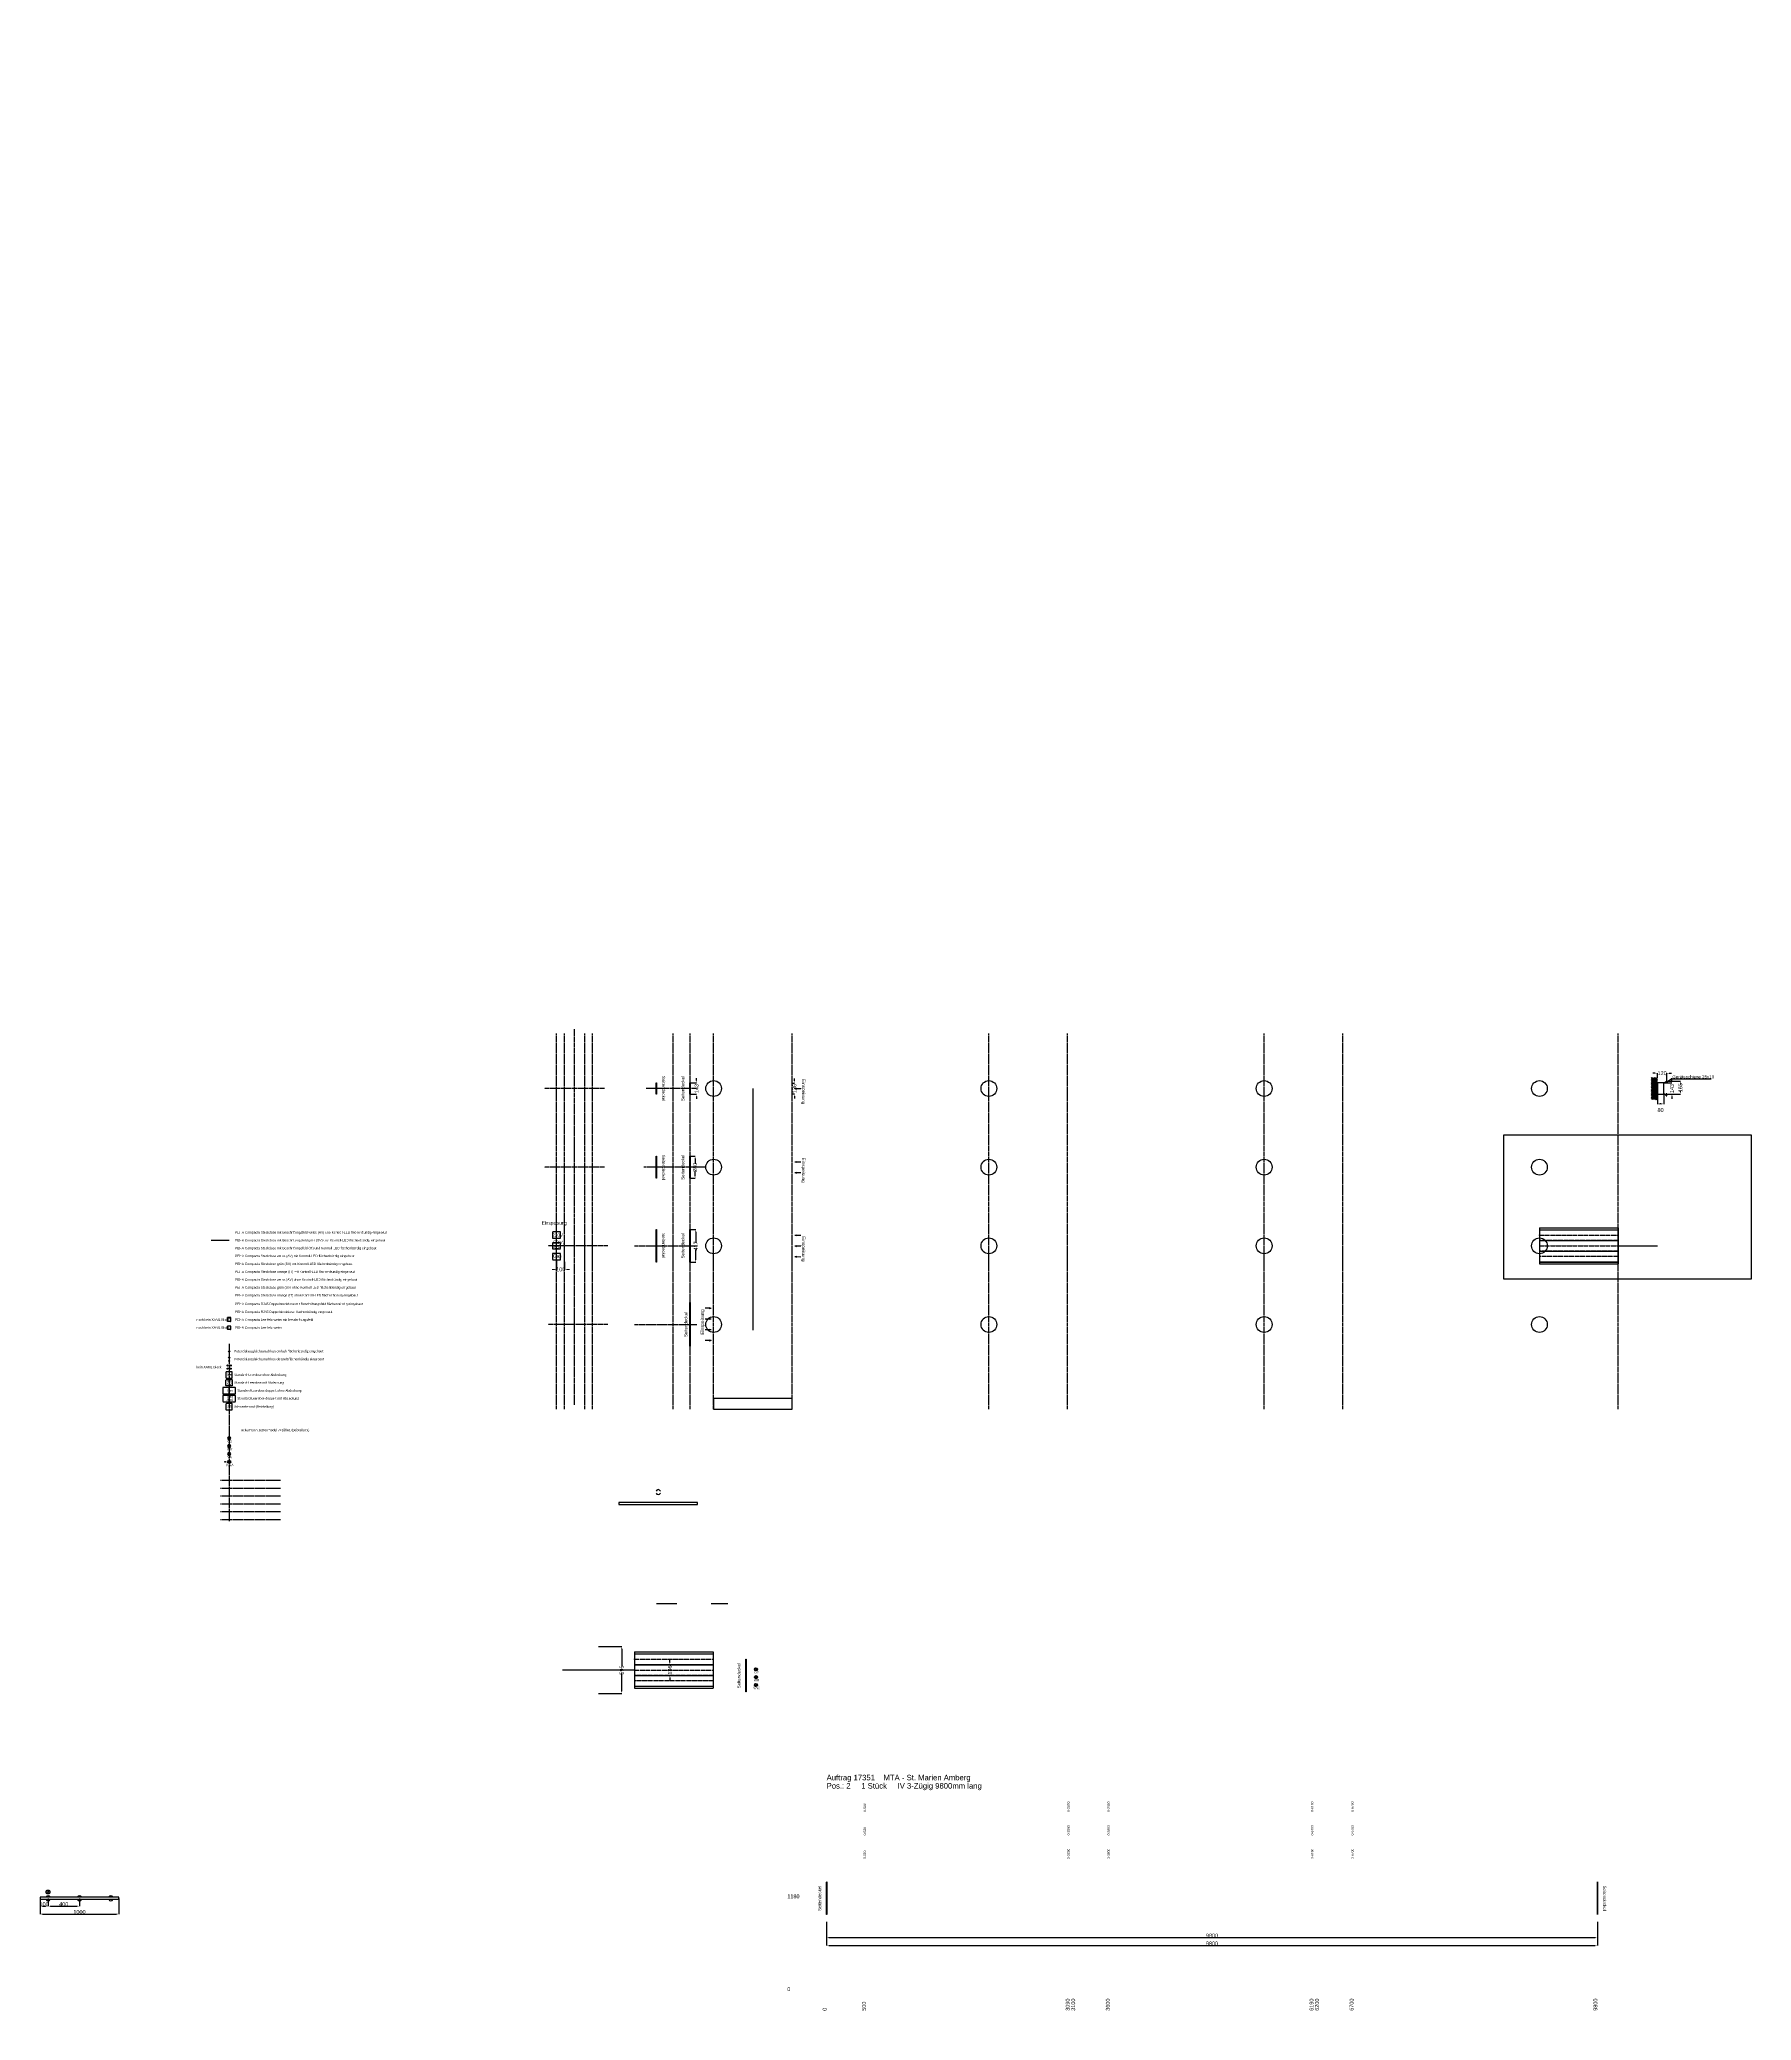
# Model space of a CAD drawing. Header units: millimetres. Extents: x -10007 to 11758, y -1552 to 23632.
import ezdxf

# ---------------------------------------------------------------- set-up
doc = ezdxf.new("R2010")
doc.units = ezdxf.units.MM
doc.header["$LTSCALE"] = 5
for name, pattern in [('AUSGEZOGEN', [0]), ('CENTER_DASH_DASH', [14, 9, -1, 1, -1, 1, -1]), ('DASHED', [15, 7, -8]), ('DOT_CENTER', [14, 12, -1, 0, -1]), ('HIDDEN', [0.375, 0.25, -0.125])]:
    doc.linetypes.add(name, pattern=pattern)
doc.layers.get('0').update_dxf_attribs({"linetype": 'CONTINUOUS'})
doc.layers.get('DEFPOINTS').update_dxf_attribs({"linetype": 'AUSGEZOGEN'})
for name, color, linetype in [('1', 7, 'CONTINUOUS'), ('2', 1, 'DASHED'), ('Einbauten', 1, 'CONTINUOUS'), ('K', 3, 'CONTINUOUS'), ('MASSE', 1, 'CONTINUOUS'), ('Text', 7, 'CONTINUOUS'), ('Werkstatt', 7, 'CONTINUOUS')]:
    doc.layers.add(name, color=color, linetype=linetype)
doc.layers.add('AM_5', color=3, linetype='CONTINUOUS', lineweight=15)
doc.layers.add('Hilfslinie', color=6, linetype='CENTER_DASH_DASH', plot=False)
doc.styles.add('MTG', font='arial.ttf', dxfattribs={"width": 0.8})
doc.styles.add('ROMANS', font='ARIALUNI.TTF', dxfattribs={"width": 0.8})
doc.dimstyles.new('1XP1', dxfattribs={"dimtxt": 50, "dimasz": 30, "dimexe": 0.5, "dimexo": 0.5, "dimgap": 0.09, "dimtad": 1, "dimdec": 0, "dimzin": 0, "dimdsep": 46, "dimtxsty": 'ROMANS', "dimcen": 0, "dimclrd": 1, "dimclre": 1, "dimclrt": 7, "dimadec": 0, "dimazin": 3, "dimtfac": 1, "dimtdec": 4, "dimtofl": 0, "dimtmove": 0, "dimatfit": 3, "dimfxl": 1, "dimtolj": 1, "dimtzin": 0, "dimarcsym": 0})
doc.dimstyles.new('1XP1$0', dxfattribs={"dimtxt": 50, "dimasz": 30, "dimexe": 0.5, "dimexo": 0.5, "dimgap": 0.09, "dimtad": 1, "dimdec": 0, "dimzin": 0, "dimdsep": 46, "dimtxsty": 'ROMANS', "dimcen": 0, "dimclrd": 1, "dimclre": 1, "dimclrt": 7, "dimadec": 0, "dimazin": 3, "dimtfac": 1, "dimtdec": 4, "dimtofl": 0, "dimtmove": 0, "dimatfit": 3, "dimfxl": 1, "dimtolj": 1, "dimtzin": 0, "dimarcsym": 0})

# ---------------------------------------------------------------- blocks, each defined once
blk = doc.blocks.new('IV2-3fach-GS')
for p, q in [((-824, 420), (176, 420)), ((-824, 420), (-824, -41)), ((-824, 395), (176, 396)), ((-824, 395), (176, 395)), ((-824, 259), (176, 259)), ((-824, 258), (176, 258)), ((176, 420), (176, -41)), ((-824, 122), (176, 122)), ((-824, 121), (176, 121)), ((-824, -15), (176, -15)), ((-824, -16), (176, -16)), ((-824, -41), (176, -41))]:
    blk.add_line(p, q)
at = {"layer": '2'}
blk.add_point((-824, 327), dxfattribs=at)
at = {"layer": 'Hilfslinie', "linetype": 'DOT_CENTER'}
for p, q in [((-824, 327), (176, 327)), ((176, 258), (-824, 258)), ((-824, 190), (176, 190)), ((176, 121), (-824, 121)), ((176, 53), (-824, 53))]:
    blk.add_line(p, q, dxfattribs=at)
blk = doc.blocks.new('IV2_3z_2GS')
blk.add_blockref('IV2-3fach-GS', (824, -190))
blk = doc.blocks.new('IV2-3z-Seitendeckel')
at = {"color": 7}
blk.add_lwpolyline([(0, -208), (-1, -208, -0.414214), (-3, -206), (-3, 206, -0.414214), (-1, 208), (0, 208)], format="xyb", close=True, dxfattribs=at)
at = {"color": 7, "insert": (-112, -161), "char_height": 40, "attachment_point": 1, "rotation": 90}
blk.add_mtext_dynamic_manual_height_columns('{\\fArial|b0|i0|c0|p34;Seitendeckel}', width=335.26, gutter_width=0.6, heights=[0], dxfattribs=at)
blk = doc.blocks.new('*D161')
at = {"layer": 'AM_5', "color": 1, "lineweight": -2, "transparency": 16777216}
for p, q in [((10643, 10367), (10748, 10367)), ((10748, 10397), (10748, 10427)), ((10643, 10224), (10748, 10224)), ((10748, 10194), (10748, 10164))]:
    blk.add_line(p, q, dxfattribs=at)
at = {"layer": 'AM_5', "color": 1, "transparency": 16777216}
for points in [[(10743, 10397), (10753, 10397), (10748, 10367)], [(10743, 10194), (10753, 10194), (10748, 10224)]]:
    blk.add_solid(points, dxfattribs=at)
at = {"layer": 'DEFPOINTS', "color": 0, "transparency": 16777216}
for p in [(10643, 10367), (10643, 10224), (10748, 10224)]:
    blk.add_point(p, dxfattribs=at)
at = {"layer": 'AM_5', "color": 7, "transparency": 16777216, "insert": (10748, 10296), "char_height": 50, "attachment_point": 5, "rotation": 90, "style": 'ROMANS'}
blk.add_mtext('\\A1;143', dxfattribs=at)
blk = doc.blocks.new('*D162')
at = {"layer": 'AM_5', "color": 1, "lineweight": -2, "transparency": 16777216}
for p, q in [((10563, 10216), (10563, 10099)), ((10613, 10100), (10593, 10100)), ((10643, 10213), (10643, 10099))]:
    blk.add_line(p, q, dxfattribs=at)
at = {"layer": 'AM_5', "color": 1, "transparency": 16777216}
for points in [[(10593, 10105), (10593, 10095), (10563, 10100)], [(10613, 10105), (10613, 10095), (10643, 10100)]]:
    blk.add_solid(points, dxfattribs=at)
at = {"layer": 'DEFPOINTS', "color": 0, "transparency": 16777216}
for p in [(10563, 10216), (10563, 10100), (10643, 10214)]:
    blk.add_point(p, dxfattribs=at)
at = {"layer": 'AM_5', "color": 7, "transparency": 16777216, "insert": (10603, 10022), "char_height": 50, "attachment_point": 5, "style": 'ROMANS'}
blk.add_mtext('\\A1;80', dxfattribs=at)
blk = doc.blocks.new('*D163')
at = {"layer": 'AM_5', "color": 1, "lineweight": -2, "transparency": 16777216}
for p, q in [((10533, 10491), (10503, 10491)), ((10563, 10429), (10563, 10491)), ((10683, 10388), (10683, 10491)), ((10713, 10491), (10743, 10491))]:
    blk.add_line(p, q, dxfattribs=at)
at = {"layer": 'AM_5', "color": 1, "transparency": 16777216}
for points in [[(10533, 10496), (10533, 10486), (10563, 10491)], [(10713, 10496), (10713, 10486), (10683, 10491)]]:
    blk.add_solid(points, dxfattribs=at)
at = {"layer": 'DEFPOINTS', "color": 0, "transparency": 16777216}
for p in [(10563, 10428), (10683, 10491), (10683, 10388)]:
    blk.add_point(p, dxfattribs=at)
at = {"layer": 'AM_5', "color": 7, "transparency": 16777216, "insert": (10623, 10491), "char_height": 50, "attachment_point": 5, "style": 'ROMANS'}
blk.add_mtext('\\A1;120', dxfattribs=at)
blk = doc.blocks.new('*D141')
at = {"layer": 'AM_5', "color": 1, "lineweight": -2, "transparency": 16777216}
for p, q in [((10679, 10389), (10855, 10389)), ((10855, 10359), (10855, 10349)), ((10643, 10224), (10855, 10224)), ((10855, 10254), (10855, 10264))]:
    blk.add_line(p, q, dxfattribs=at)
at = {"layer": 'AM_5', "color": 1, "transparency": 16777216}
for points in [[(10850, 10359), (10860, 10359), (10855, 10389)], [(10850, 10254), (10860, 10254), (10855, 10224)]]:
    blk.add_solid(points, dxfattribs=at)
at = {"layer": 'DEFPOINTS', "color": 0, "transparency": 16777216}
for p in [(10678, 10389), (10643, 10224), (10855, 10224)]:
    blk.add_point(p, dxfattribs=at)
at = {"layer": 'AM_5', "color": 7, "transparency": 16777216, "insert": (10855, 10307), "char_height": 50, "attachment_point": 5, "rotation": 90, "style": 'ROMANS'}
blk.add_mtext('\\A1;165', dxfattribs=at)
blk = doc.blocks.new('Gas')
at = {"layer": 'Einbauten', "color": 0}
for radius in [20, 10]:
    blk.add_circle((0, 0), radius, dxfattribs=at)
blk = doc.blocks.new('potentialausgleich_einfach')
at = {"color": 0}
for radius in [7, 2.5]:
    blk.add_circle((0, 0), radius, dxfattribs=at)
blk = doc.blocks.new('potentialausgleich_doppelt')
for p in [(0, 20), (0, -20)]:
    blk.add_blockref('potentialausgleich_einfach', p)
blk = doc.blocks.new('Leerdose-Standard')
at = {"layer": 'Einbauten', "color": 0}
blk.add_lwpolyline([(-35, -40), (35, -40, 0.414214), (40, -35), (40, 35, 0.414214), (35, 40), (-35, 40, 0.414214), (-40, 35), (-40, -35, 0.414214)], format="xyb", close=True, dxfattribs=at)
blk = doc.blocks.new('*D190')
at = {"layer": 'AM_5', "color": 1, "lineweight": -2, "transparency": 16777216}
for p, q in [((-1736, 8503), (-1664, 8503)), ((-1664, 8473), (-1664, 8340)), ((-1736, 8087), (-1664, 8087)), ((-1664, 8117), (-1664, 8250))]:
    blk.add_line(p, q, dxfattribs=at)
at = {"layer": 'AM_5', "color": 1, "transparency": 16777216}
for points in [[(-1669, 8473), (-1659, 8473), (-1664, 8503)], [(-1669, 8117), (-1659, 8117), (-1664, 8087)]]:
    blk.add_solid(points, dxfattribs=at)
at = {"layer": 'DEFPOINTS', "color": 0, "transparency": 16777216}
for p in [(-1737, 8503), (-1664, 8503), (-1737, 8087)]:
    blk.add_point(p, dxfattribs=at)
at = {"layer": 'AM_5', "color": 7, "transparency": 16777216, "insert": (-1664, 8295), "char_height": 50, "attachment_point": 5, "rotation": 90, "style": 'ROMANS'}
blk.add_mtext('\\A1;417', dxfattribs=at)
blk = doc.blocks.new('*D191')
at = {"layer": 'AM_5', "color": 1, "lineweight": -2, "transparency": 16777216}
for p, q in [((-1736, 9435), (-1672, 9435)), ((-1673, 9405), (-1673, 9339)), ((-1736, 9155), (-1672, 9155)), ((-1673, 9185), (-1673, 9250))]:
    blk.add_line(p, q, dxfattribs=at)
at = {"layer": 'AM_5', "color": 1, "transparency": 16777216}
for points in [[(-1678, 9405), (-1668, 9405), (-1673, 9435)], [(-1678, 9185), (-1668, 9185), (-1673, 9155)]]:
    blk.add_solid(points, dxfattribs=at)
at = {"layer": 'DEFPOINTS', "color": 0, "transparency": 16777216}
for p in [(-1737, 9435), (-1673, 9435), (-1737, 9155)]:
    blk.add_point(p, dxfattribs=at)
at = {"layer": 'AM_5', "color": 7, "transparency": 16777216, "insert": (-1673, 9295), "char_height": 50, "attachment_point": 5, "rotation": 90, "style": 'ROMANS'}
blk.add_mtext('\\A1;280', dxfattribs=at)
blk = doc.blocks.new('Schalter-Taster-ohneRahmenPeha')
at = {"layer": 'Einbauten', "color": 7}
for p, q in [((-22, -19), (-22, 19)), ((19, 22), (-19, 22)), ((22, -19), (22, 19)), ((19, -22), (-19, -22))]:
    blk.add_line(p, q, dxfattribs=at)
for centre, start, end in [((-19, 19), 90, 180), ((19, 19), 0, 90), ((-19, -19), 180, 270), ((19, -19), 270, 0)]:
    blk.add_arc(centre, 3, start, end, dxfattribs=at)
blk = doc.blocks.new('Beschriftungsfeld')
at = {"color": 0}
for p, q in [((-22, -3), (-22, 7.2)), ((19, 10.2), (-19, 10.2)), ((19, 0), (-19, 0)), ((22, -3), (22, 7.2))]:
    blk.add_line(p, q, dxfattribs=at)
for centre, start, end in [((-19, 7.2), 90, 180), ((-19, -3), 90, 180), ((19, 7.2), 0, 90), ((19, -3), 0, 90)]:
    blk.add_arc(centre, 3, start, end, dxfattribs=at)
blk = doc.blocks.new('peha_leerfeld_weiss_beschriftungsfeld')
at = {"color": 7}
for name, p in [('Beschriftungsfeld', (0, 22)), ('Schalter-Taster-ohneRahmenPeha', (0, 0))]:
    blk.add_blockref(name, p, dxfattribs=at)
blk = doc.blocks.new('peha_leerfeld_weiss')
at = {"color": 7}
blk.add_blockref('Schalter-Taster-ohneRahmenPeha', (0, 0), dxfattribs=at)
blk = doc.blocks.new('leerdose_einfach')
blk.add_blockref('Leerdose-Standard', (0, 0))
at = {"insert": (-26, 18), "char_height": 30, "attachment_point": 1, "style": 'MTG'}
blk.add_mtext_dynamic_manual_height_columns('leer', width=30, gutter_width=211, heights=[0], dxfattribs=at)
blk = doc.blocks.new('leerdose_doppelt')
for p in [(-40, 0), (40, 0)]:
    blk.add_blockref('Leerdose-Standard', p)
at = {"insert": (-23, 17), "char_height": 30, "attachment_point": 1, "style": 'MTG'}
blk.add_mtext_dynamic_manual_height_columns('leer', width=30, gutter_width=211, heights=[0], dxfattribs=at)
blk = doc.blocks.new('leerdose_einfach_abdeckung')
at = {"xscale": -1}
blk.add_blockref('Leerdose-Standard', (0, 0), dxfattribs=at)
at = {"char_height": 30, "attachment_point": 1, "style": 'MTG'}
for s, insert in [('leer', (-26, 35)), ('Abd.', (-33, -4))]:
    blk.add_mtext_dynamic_manual_height_columns(s, width=30, gutter_width=211, heights=[0], dxfattribs=dict(at, insert=insert))
blk = doc.blocks.new('leerdose_doppelt_abdeckung')
for p in [(-40, 0), (40, 0)]:
    blk.add_blockref('Leerdose-Standard', p)
at = {"char_height": 30, "attachment_point": 1, "style": 'MTG'}
for s, insert in [('Abd.', (-33, 0)), ('leer', (-23, 38))]:
    blk.add_mtext_dynamic_manual_height_columns(s, width=30, gutter_width=211, heights=[0], dxfattribs=dict(at, insert=insert))
blk = doc.blocks.new('Einspeisung_1z_seitlich_li')
at = {"color": 7}
for p, q in [((-54, 0), (-107, 0)), ((-33, 0), (-54, 6)), ((-54, 6), (-54, -6)), ((-33, 0), (-54, -6))]:
    blk.add_line(p, q, dxfattribs=at)
at = {"insert": (-165, -123), "char_height": 42.2, "attachment_point": 1, "rotation": 90, "style": 'MTG'}
blk.add_mtext_dynamic_manual_height_columns('Einspeisung', width=86.91, gutter_width=211, heights=[0], dxfattribs=at)
blk = doc.blocks.new('Einspeisung_1z_seitlich_re')
at = {"rotation": 179.927211014309}
blk.add_blockref('Einspeisung_1z_seitlich_li', (0, -1), dxfattribs=at)
blk = doc.blocks.new('Einspeisung_2z_seitlich_li')
at = {"color": 7}
for p, q in [((-54, 68), (-107, 69)), ((-33, 68), (-54, 74)), ((-54, 74), (-54, 63)), ((-33, 68), (-54, 63)), ((-54, -68), (-107, -68)), ((-33, -69), (-54, -63)), ((-54, -63), (-54, -74)), ((-33, -69), (-54, -74))]:
    blk.add_line(p, q, dxfattribs=at)
at = {"insert": (-165, -123), "char_height": 42.2, "attachment_point": 1, "rotation": 90, "style": 'MTG'}
blk.add_mtext_dynamic_manual_height_columns('Einspeisung', width=86.91, gutter_width=211, heights=[0], dxfattribs=at)
blk = doc.blocks.new('Einspeisung_2z_seitlich_re')
at = {"rotation": 180}
blk.add_blockref('Einspeisung_2z_seitlich_li', (0, 0), dxfattribs=at)
blk = doc.blocks.new('Einspeisung_3z_seitlich_li')
at = {"color": 7}
for p, q in [((-54, 136), (-107, 137)), ((-33, 136), (-54, 142)), ((-54, 142), (-54, 131)), ((-33, 136), (-54, 131)), ((-33, -1), (-54, 5)), ((-54, 5), (-54, -6)), ((-54, -1), (-107, 0)), ((-54, -138), (-107, -137)), ((-33, -1), (-54, -6)), ((-33, -138), (-54, -132)), ((-54, -132), (-54, -143)), ((-33, -138), (-54, -143))]:
    blk.add_line(p, q, dxfattribs=at)
at = {"insert": (-165, -123), "char_height": 42.2, "attachment_point": 1, "rotation": 90, "style": 'MTG'}
blk.add_mtext_dynamic_manual_height_columns('Einspeisung', width=86.91, gutter_width=211, heights=[0], dxfattribs=at)
blk = doc.blocks.new('Einspeisung_3z_seitlich_re')
at = {"rotation": 179.927013036823}
blk.add_blockref('Einspeisung_3z_seitlich_li', (0, -1), dxfattribs=at)
blk = doc.blocks.new('Einspeis-3zügig-links')
at = {"layer": 'K', "color": 1, "linetype": 'HIDDEN', "ltscale": 5}
for points in [[(54.5, 97), (145.5, 97, 0.4142136), (150, 101.5), (150, 172.5, 0.4142136), (145.5, 177), (54.5, 177, 0.4142136), (50, 172.5), (50, 101.5, 0.4142136)], [(54.5, -40), (145.5, -40, 0.4142136), (150, -35.5), (150, 35.5, 0.4142136), (145.5, 40), (54.5, 40, 0.4142136), (50, 35.5), (50, -35.5, 0.4142136)], [(54.5, -177), (145.5, -177, 0.4142136), (150, -172.5), (150, -101.5, 0.4142136), (145.5, -97), (54.5, -97, 0.4142136), (50, -101.5), (50, -172.5, 0.4142136)]]:
    blk.add_lwpolyline(points, format="xyb", close=True, dxfattribs=at)
blk = doc.blocks.new('IV2-3z-Einspeisung-rh')
at = {"layer": 'AM_5', "color": 1}
for p, q in [((-96, -177), (-96, -300)), ((4, -203), (4, -300)), ((-126, -299), (-156, -299)), ((34, -299), (64, -299))]:
    blk.add_line(p, q, dxfattribs=at)
for points in [[(-126, -294), (-126, -304), (-96, -299)], [(34, -294), (34, -304), (4, -299)]]:
    blk.add_solid(points, dxfattribs=at)
blk.add_blockref('Einspeis-3zügig-links', (-200, 0))
at = {"char_height": 42.2, "attachment_point": 1, "style": 'MTG'}
for s, insert in [('Einspeisung', (-288, 312)), ('230V', (-155, 157)), ('EDV, SR', (-143, 64)), ('Gas', (-144, -108))]:
    blk.add_mtext_dynamic_manual_height_columns(s, width=86.91, gutter_width=211, heights=[0], dxfattribs=dict(at, insert=insert))
at = {"layer": 'AM_5', "color": 7, "insert": (-46, -299), "char_height": 50, "attachment_point": 5, "style": 'ROMANS'}
blk.add_mtext('\\A1;100', dxfattribs=at)
blk = doc.blocks.new('Einspeisung_3z_hinten_re')
blk.add_blockref('IV2-3z-Einspeisung-rh', (0, 0))
blk = doc.blocks.new('Endplatte_3z')
at = {"color": 7}
blk.add_lwpolyline([(0, -208), (-1, -208, -0.414214), (-3, -206), (-3, 206, -0.414214), (-1, 208), (0, 208)], format="xyb", close=True, dxfattribs=at)
at = {"color": 7, "insert": (-112, -160), "char_height": 40, "attachment_point": 1, "rotation": 90}
blk.add_mtext_dynamic_manual_height_columns('{\\fArial|b0|i0|c0|p34;Seitendeckel}', width=335.26, gutter_width=0.6, heights=[0], dxfattribs=at)
blk = doc.blocks.new('Endplatte_3z_re')
at = {"rotation": 180}
blk.add_blockref('Endplatte_3z', (0, 1), dxfattribs=at)
blk = doc.blocks.new('IV2-2GS-Seitendeckel')
at = {"color": 7}
blk.add_lwpolyline([(0, -140), (-1, -140, -0.414214), (-3, -138), (-3, 138, -0.414214), (-1, 140), (0, 140)], format="xyb", close=True, dxfattribs=at)
blk = doc.blocks.new('Endplatte_2z')
blk.add_blockref('IV2-2GS-Seitendeckel', (0, 0))
at = {"color": 7, "insert": (-112, -160), "char_height": 40, "attachment_point": 1, "rotation": 90}
blk.add_mtext_dynamic_manual_height_columns('{\\fArial|b0|i0|c0|p34;Seitendeckel}', width=335.26, gutter_width=0.6, heights=[0], dxfattribs=at)
blk = doc.blocks.new('Endplatte_2z_re')
at = {"rotation": 180}
blk.add_blockref('Endplatte_2z', (0, 0), dxfattribs=at)
blk = doc.blocks.new('Endplatte_1z')
at = {"color": 7}
blk.add_lwpolyline([(0, -72), (-1, -72, -0.414214), (-3, -70), (-3, 70, -0.414214), (-1, 72), (0, 72)], format="xyb", close=True, dxfattribs=at)
at = {"color": 7, "insert": (-112, -160), "char_height": 40, "attachment_point": 1, "rotation": 90}
blk.add_mtext_dynamic_manual_height_columns('{\\fArial|b0|i0|c0|p34;Seitendeckel}', width=335.26, gutter_width=0.6, heights=[0], dxfattribs=at)
blk = doc.blocks.new('Endplatte_1z_re')
at = {"rotation": 180}
blk.add_blockref('Endplatte_1z', (0, -1), dxfattribs=at)
blk = doc.blocks.new('Endplatte_1z_li')
blk.add_blockref('Endplatte_1z', (0, 0))
blk = doc.blocks.new('Endplatte_2z_li')
blk.add_blockref('Endplatte_2z', (0, 0))
blk = doc.blocks.new('Endplatte_3z_li')
blk.add_blockref('Endplatte_3z', (3, 0))
blk = doc.blocks.new('*D227')
at = {"layer": 'AM_5', "color": 1, "lineweight": -2, "transparency": 16777216}
for p, q in [((-1993, 3000), (-1993, 3030)), ((-1943, 2970), (-1994, 2970)), ((-1943, 2834), (-1994, 2834)), ((-1993, 2804), (-1993, 2774))]:
    blk.add_line(p, q, dxfattribs=at)
at = {"layer": 'AM_5', "color": 1, "transparency": 16777216}
for points in [[(-1998, 3000), (-1988, 3000), (-1993, 2970)], [(-1998, 2804), (-1988, 2804), (-1993, 2834)]]:
    blk.add_solid(points, dxfattribs=at)
at = {"layer": 'DEFPOINTS', "color": 0, "transparency": 16777216}
for p in [(-1993, 2834), (-1942, 2970), (-1942, 2834)]:
    blk.add_point(p, dxfattribs=at)
at = {"layer": 'AM_5', "color": 7, "transparency": 16777216, "insert": (-1993, 2902), "char_height": 50, "attachment_point": 5, "rotation": 90, "style": 'ROMANS'}
blk.add_mtext('\\A1;136', dxfattribs=at)
blk = doc.blocks.new('*D228')
at = {"layer": 'AM_5', "color": 1, "lineweight": -2, "transparency": 16777216}
for p, q in [((-2899, 3200), (-2605, 3200)), ((-2606, 3170), (-2606, 2947)), ((-2606, 2635), (-2606, 2858)), ((-2899, 2605), (-2605, 2605))]:
    blk.add_line(p, q, dxfattribs=at)
at = {"layer": 'AM_5', "color": 1, "transparency": 16777216}
for points in [[(-2611, 3170), (-2601, 3170), (-2606, 3200)], [(-2611, 2635), (-2601, 2635), (-2606, 2605)]]:
    blk.add_solid(points, dxfattribs=at)
at = {"layer": 'DEFPOINTS', "color": 0, "transparency": 16777216}
for p in [(-2900, 3200), (-2606, 3200), (-2900, 2605)]:
    blk.add_point(p, dxfattribs=at)
at = {"layer": 'AM_5', "color": 7, "transparency": 16777216, "insert": (-2606, 2902), "char_height": 50, "attachment_point": 5, "rotation": 90, "style": 'ROMANS'}
blk.add_mtext('\\A1;595', dxfattribs=at)
blk = doc.blocks.new('GS')
blk.add_lwpolyline([(0, -12.5), (1000, -12.5), (1000, 12.5), (0, 12.5)], close=True)
blk = doc.blocks.new('GSHalter')
at = {"layer": 'K', "color": 0}
for start, end in [(23.78, 156.22), (203.78, 336.22)]:
    blk.add_arc((0, 0), 31, start, end, dxfattribs=at)
blk = doc.blocks.new('*D298')
at = {"layer": 'AM_5', "color": 1, "lineweight": -2, "transparency": 16777216}
for p, q in [((-436, 10364), (-408, 10364)), ((-409, 10394), (-409, 10424)), ((-436, 10228), (-408, 10228)), ((-409, 10198), (-409, 10168))]:
    blk.add_line(p, q, dxfattribs=at)
at = {"layer": 'AM_5', "color": 1, "transparency": 16777216}
for points in [[(-414, 10394), (-404, 10394), (-409, 10364)], [(-414, 10198), (-404, 10198), (-409, 10228)]]:
    blk.add_solid(points, dxfattribs=at)
at = {"layer": 'DEFPOINTS', "color": 0, "transparency": 16777216}
for p in [(-437, 10364), (-437, 10228), (-409, 10228)]:
    blk.add_point(p, dxfattribs=at)
at = {"layer": 'AM_5', "color": 7, "transparency": 16777216, "insert": (-409, 10296), "char_height": 50, "attachment_point": 5, "rotation": 90, "style": 'ROMANS'}
blk.add_mtext('\\A1;136', dxfattribs=at)
blk = doc.blocks.new('*D299')
at = {"layer": 'AM_5', "color": 1, "lineweight": -2, "transparency": 16777216}
for p, q in [((-1736, 10367), (-1654, 10367)), ((-1654, 10397), (-1654, 10427)), ((-1736, 10224), (-1654, 10224)), ((-1654, 10194), (-1654, 10164))]:
    blk.add_line(p, q, dxfattribs=at)
at = {"layer": 'AM_5', "color": 1, "transparency": 16777216}
for points in [[(-1659, 10397), (-1649, 10397), (-1654, 10367)], [(-1659, 10194), (-1649, 10194), (-1654, 10224)]]:
    blk.add_solid(points, dxfattribs=at)
at = {"layer": 'DEFPOINTS', "color": 0, "transparency": 16777216}
for p in [(-1737, 10367), (-1654, 10367), (-1737, 10224)]:
    blk.add_point(p, dxfattribs=at)
at = {"layer": 'AM_5', "color": 7, "transparency": 16777216, "insert": (-1654, 10295), "char_height": 50, "attachment_point": 5, "rotation": 90, "style": 'ROMANS'}
blk.add_mtext('\\A1;143', dxfattribs=at)
blk = doc.blocks.new('Endplatte_4z_re')
at = {"color": 7}
blk.add_lwpolyline([(0, 277), (1, 277, -0.414214), (3, 275), (3, -275, -0.414214), (1, -277), (0, -277)], format="xyb", close=True, dxfattribs=at)
at = {"color": 7, "insert": (74, 161), "char_height": 40, "attachment_point": 1, "rotation": 270}
blk.add_mtext_dynamic_manual_height_columns('{\\fArial|b0|i0|c0|p34;Seitendeckel}', width=335.26, gutter_width=0.6, heights=[0], dxfattribs=at)
blk = doc.blocks.new('Endplatte_4z_li')
at = {"rotation": 180}
blk.add_blockref('Endplatte_4z_re', (0, 0), dxfattribs=at)
blk = doc.blocks.new('Deckel_136')
blk.add_lwpolyline([(0, -68), (1000, -68), (1000, 68), (0, 68)], close=True)
blk = doc.blocks.new('ErdSymbol')
for p, q in [((12.96, 0), (-12.96, 0)), ((0, 13.824), (0, 0)), ((7.2, -8.064), (-7.2, -8.064)), ((1.44, -16.128), (-1.44, -16.128))]:
    blk.add_line(p, q)
blk.add_circle((0, 0), 24.411)
blk = doc.blocks.new('*D341')
at = {"color": 1, "linetype": 'ByBlock', "lineweight": -2, "transparency": 16777216}
for p, q in [((0, -0.5), (0, -100.5)), ((30, -100), (70, -100)), ((100, -0.5), (100, -100.5))]:
    blk.add_line(p, q, dxfattribs=at)
at = {"color": 1, "transparency": 16777216}
for points in [[(0, -100), (30, -95), (30, -105)], [(100, -100), (70, -105), (70, -95)]]:
    blk.add_solid(points, dxfattribs=at)
at = {"layer": 'DEFPOINTS', "transparency": 16777216}
for p in [(0, 0), (100, 0), (100, -100)]:
    blk.add_point(p, dxfattribs=at)
at = {"color": 7, "transparency": 16777216, "insert": (50, -99.91), "char_height": 50, "attachment_point": 8, "style": 'ROMANS'}
blk.add_mtext('100', dxfattribs=at)
blk = doc.blocks.new('*D342')
at = {"color": 1, "linetype": 'ByBlock', "lineweight": -2, "transparency": 16777216}
for p, q in [((100, -0.5), (100, -100.5)), ((130, -100), (470, -100)), ((500, -0.5), (500, -100.5))]:
    blk.add_line(p, q, dxfattribs=at)
at = {"color": 1, "transparency": 16777216}
for points in [[(100, -100), (130, -95), (130, -105)], [(500, -100), (470, -105), (470, -95)]]:
    blk.add_solid(points, dxfattribs=at)
at = {"layer": 'DEFPOINTS', "transparency": 16777216}
for p in [(100, 0), (500, 0), (500, -100)]:
    blk.add_point(p, dxfattribs=at)
at = {"color": 7, "transparency": 16777216, "insert": (300, -99.91), "char_height": 50, "attachment_point": 8, "style": 'ROMANS'}
blk.add_mtext('400', dxfattribs=at)
blk = doc.blocks.new('*D343')
at = {"color": 1, "linetype": 'ByBlock', "lineweight": -2, "transparency": 16777216}
for p, q in [((0, -0.5), (0, -200.5)), ((30, -200), (970, -200)), ((1000, -0.5), (1000, -200.5))]:
    blk.add_line(p, q, dxfattribs=at)
at = {"color": 1, "transparency": 16777216}
for points in [[(0, -200), (30, -195), (30, -205)], [(1000, -200), (970, -205), (970, -195)]]:
    blk.add_solid(points, dxfattribs=at)
at = {"layer": 'DEFPOINTS', "transparency": 16777216}
for p in [(0, 0), (1000, 0), (1000, -200)]:
    blk.add_point(p, dxfattribs=at)
at = {"color": 7, "transparency": 16777216, "insert": (500, -199.91), "char_height": 50, "attachment_point": 8, "style": 'ROMANS'}
blk.add_mtext('1000', dxfattribs=at)
blk = doc.blocks.new('*D350')
at = {"color": 1, "linetype": 'ByBlock', "lineweight": -2}
for p, q in [((0, -300.5), (0, -500.5)), ((30, -500), (9770, -500)), ((9800, -300.5), (9800, -500.5))]:
    blk.add_line(p, q, dxfattribs=at)
at = {"color": 1}
for points in [[(0, -500), (30, -495), (30, -505)], [(9800, -500), (9770, -505), (9770, -495)]]:
    blk.add_solid(points, dxfattribs=at)
at = {"layer": 'DEFPOINTS'}
for p in [(0, -300), (9800, -300), (9800, -500)]:
    blk.add_point(p, dxfattribs=at)
at = {"color": 7, "insert": (4900, -499.91), "char_height": 50, "attachment_point": 8, "style": 'ROMANS'}
blk.add_mtext('9800', dxfattribs=at)
blk = doc.blocks.new('*D351')
at = {"color": 1, "linetype": 'ByBlock', "lineweight": -2}
for p, q in [((0, -300.5), (0, -600.5)), ((9800, -300.5), (9800, -600.5)), ((30, -600), (9770, -600))]:
    blk.add_line(p, q, dxfattribs=at)
at = {"color": 1}
for points in [[(0, -600), (30, -595), (30, -605)], [(9800, -600), (9770, -605), (9770, -595)]]:
    blk.add_solid(points, dxfattribs=at)
at = {"layer": 'DEFPOINTS'}
for p in [(0, -300), (9800, -300), (9800, -600)]:
    blk.add_point(p, dxfattribs=at)
at = {"color": 7, "insert": (4900, -599.91), "char_height": 50, "attachment_point": 8, "style": 'ROMANS'}
blk.add_mtext('9800', dxfattribs=at)
blk = doc.blocks.new('GS400_1000_Dim')
at = {"layer": 'MASSE'}
for p1, p2, distance, picture, middle in [((0, 0), (100, 0), -100, '*D341', (50, -100)), ((0, 0), (1000, 0), -200, '*D343', (500, -200)), ((100, 0), (500, 0), -100, '*D342', (300, -100))]:
    dim = blk.add_aligned_dim(p1=p1, p2=p2, distance=distance, dimstyle='1XP1', override={"dimpost": '<>'}, dxfattribs=at)
    dim.commit()
    dim.dimension.update_dxf_attribs({"geometry": picture, "text_midpoint": middle})
blk = doc.blocks.new('GS400_1000')
for name, p in [('GS400_1000_Dim', (0, 0)), ('GS', (0, 0)), ('GSHalter', (100, 0)), ('ErdSymbol', (100, 80)), ('GSHalter', (500, 0)), ('GSHalter', (900, 0))]:
    blk.add_blockref(name, p)

msp = doc.modelspace()

# ---------------------------------------------------------------- hatches: boundary and pattern name
at = {"layer": '2'}
h = msp.add_hatch(dxfattribs=at)
h.set_pattern_fill('ANSI31', color=1, scale=100, style=0)
h.set_pattern_definition([(45, (8975.178, 9412.155), (-8.838835, 8.838835), [])])
h.paths.add_polyline_path([(10563, 10434.9), (10484.7, 10434.9), (10484.7, 10154.9), (10563, 10154.9)])

# ---------------------------------------------------------------- linework, layer by layer
for p, q in [((-937, 10295.2), (-937, 7225)), ((-7597, 8364.5), (-7826, 8364.5)), ((10063, 8295.2), (10563, 8295.2)), ((-1904, 3744.6), (-2165, 3744.6)), ((-1256, 3744.6), (-1468, 3744.6)), ((-2442.2, 2902.2), (-3357.6, 2902.2))]:
    msp.add_line(p, q)
at = {"color": 7}
for p, q in [((-1490.8, 7501.3), (-1544.3, 7501.6)), ((-1490.8, 7364.2), (-1544.3, 7364.5)), ((-1490.8, 7507), (-1490.9, 7495.7)), ((-1469.8, 7501), (-1490.9, 7495.7)), ((-1490.8, 7369.8), (-1490.9, 7358.5)), ((-1469.8, 7363.9), (-1490.9, 7358.5)), ((-1469.8, 7501), (-1490.8, 7507)), ((-1469.8, 7363.9), (-1490.8, 7369.8)), ((-1490.8, 7227.3), (-1544.3, 7227.6)), ((-1490.8, 7090.5), (-1544.3, 7090.7)), ((-1490.8, 7233), (-1490.9, 7221.7)), ((-1469.8, 7227), (-1490.9, 7221.7)), ((-1490.8, 7096.1), (-1490.9, 7084.8)), ((-1469.8, 7090.2), (-1490.9, 7084.8)), ((-1469.8, 7227), (-1490.8, 7233)), ((-1469.8, 7090.2), (-1490.8, 7096.1))]:
    msp.add_line(p, q, dxfattribs=at)
msp.add_lwpolyline([(10563.5, 10224.3), (10642.5, 10224.3, 0.4142136), (10643, 10224.8), (10643, 10366.8, 0.4142136), (10642.5, 10367.3), (10563.5, 10367.3, 0.4142136), (10563, 10366.8), (10563, 10224.8, 0.4142136)], format="xyb", close=True)
msp.add_lwpolyline([(8608, 7875), (11758, 7875), (11758, 9703), (8608, 9703)], close=True)
at = {"color": 6}
for centre in [(-1437, 10295.8), (2063, 10295.8), (5563, 10295.8), (9063, 10295.8), (-1437, 9295.8), (2063, 9295.8), (5563, 9295.8), (9063, 9295.8), (-1437, 8295.8), (2063, 8295.8), (5563, 8295.8), (9063, 8295.8), (-1437, 7295.8), (2063, 7295.8), (5563, 7295.8), (9063, 7295.8)]:
    msp.add_circle(centre, 100, dxfattribs=at)
msp.add_circle((-7647, 5549.3), 5)
at = {"layer": '1', "color": 7, "linetype": 'CONTINUOUS'}
for p, q in [((10563, 10353.3), (10563, 10366.8)), ((10640.3, 10367.3), (10563.5, 10367.3)), ((10666.1, 10374.5), (10644, 10364.7)), ((10665.4, 10377.5), (10644.3, 10368.2)), ((10671, 10378.3), (10669.5, 10378.3)), ((10671, 10375.3), (10670.1, 10375.3)), ((10673, 10380.3), (10673, 10388.8)), ((10673, 10364.8), (10673, 10373.3)), ((10673.5, 10389.3), (10682.5, 10389.3)), ((10682.5, 10364.3), (10673.5, 10364.3)), ((10683, 10388.8), (10683, 10364.8)), ((10666.1, 10217.2), (10644, 10226.9)), ((10665.4, 10214.2), (10644.3, 10223.5)), ((10671, 10213.3), (10669.5, 10213.3)), ((10671, 10216.3), (10670.1, 10216.3)), ((10673, 10226.8), (10673, 10218.3)), ((10673, 10211.3), (10673, 10202.8)), ((10682.5, 10227.3), (10673.5, 10227.3)), ((10673.5, 10202.3), (10682.5, 10202.3)), ((10683, 10202.8), (10683, 10226.8))]:
    msp.add_line(p, q, dxfattribs=at)
for centre, radius, start, end in [((10563.5, 10366.8), 0.5, 90, 180), ((10640.3, 10377.3), 10, 270, 293.74949), ((10641.9, 10369.3), 5, 282.13834, 293.74949), ((10669.5, 10368.3), 10, 90, 113.74949), ((10670.1, 10365.3), 10, 90, 113.74949), ((10671, 10380.3), 2, 270, 0), ((10671, 10373.3), 2, 0, 90), ((10673.5, 10388.8), 0.5, 90, 180), ((10673.5, 10364.8), 0.5, 180, 270), ((10682.5, 10388.8), 0.5, 0, 90), ((10682.5, 10364.8), 0.5, 270, 0), ((10640.3, 10214.3), 10, 66.25051, 90), ((10641.9, 10222.3), 5, 66.25051, 77.86166), ((10669.5, 10223.3), 10, 246.25051, 270), ((10670.1, 10226.3), 10, 246.25051, 270), ((10671, 10218.3), 2, 270, 0), ((10671, 10211.3), 2, 0, 90), ((10673.5, 10226.8), 0.5, 90, 180), ((10673.5, 10202.8), 0.5, 180, 270), ((10682.5, 10226.8), 0.5, 0, 90), ((10682.5, 10202.8), 0.5, 270, 0)]:
    msp.add_arc(centre, radius, start, end, dxfattribs=at)
at = {"layer": 'Hilfslinie'}
for p, q in [((-3434.2, 6218), (-3434.2, 10994.7)), ((-3334.2, 6218), (-3334.2, 10994.7)), ((-3205.2, 6273.9), (-3205.2, 11050.5)), ((-3076.2, 6218), (-3076.2, 10994.7)), ((-2976.2, 6218), (-2976.2, 10994.7)), ((-1951.2, 6218), (-1951.2, 10994.7)), ((-1737, 6218), (-1737, 10994.7)), ((-1437, 6218), (-1437, 10994.7)), ((-437, 6218), (-437, 10994.7)), ((2063, 6218), (2063, 10994.7)), ((3063, 6218), (3063, 10994.7)), ((5563, 6218), (5563, 10994.7)), ((6563, 6218), (6563, 10994.7)), ((10063, 6218), (10063, 10994.7)), ((-2826.2, 10295.2), (-3588.4, 10295.2)), ((-1655, 10295.2), (-2296, 10295.2)), ((-2826.2, 9294.9), (-3588.4, 9294.9)), ((-1537, 9294.9), (-2323, 9294.9)), ((-2779.9, 8295.8), (-3542, 8295.8)), ((-2445, 8295.8), (-1650, 8295.8)), ((-2779.9, 7296.5), (-3542, 7296.5)), ((-2445, 7296.7), (-1650, 7296.7)), ((-7597, 7049), (-7597, 4794.7)), ((-6942.6, 5311.9), (-7704.8, 5311.9)), ((-6942.6, 5211.9), (-7704.8, 5211.9)), ((-6942.6, 5111.9), (-7704.8, 5111.9)), ((-6942.6, 5011.9), (-7704.8, 5011.9)), ((-6942.6, 4911.9), (-7704.8, 4911.9)), ((-6942.6, 4811.9), (-7704.8, 4811.9))]:
    msp.add_line(p, q, dxfattribs=at)
at = {"layer": 'MASSE'}
for p, q in [((10740.2, 10412.9), (10683, 10376.2)), ((11248.4, 10412.9), (10740.2, 10412.9))]:
    msp.add_line(p, q, dxfattribs=at)

# ---------------------------------------------------------------- block references
for name, p in [('Endplatte_1z_re', (-2165.5, 10295.2)), ('Endplatte_1z_li', (-1737, 10295.2)), ('Einspeisung_1z_seitlich_re', (-437, 10295.2)), ('Endplatte_2z_re', (-2165.5, 9294.9)), ('Endplatte_2z_li', (-1737, 9294.9)), ('Einspeisung_2z_seitlich_re', (-437, 9295.2)), ('Einspeisung_3z_hinten_re', (-3334.2, 8295.8)), ('Endplatte_3z_re', (-2165.5, 8295.8)), ('Endplatte_3z_li', (-1740, 8295.8)), ('Einspeisung_3z_seitlich_re', (-437, 8295.2)), ('IV2_3z_2GS', (9063, 8295.8)), ('Endplatte_4z_li', (-1737, 7296.7)), ('peha_leerfeld_weiss_beschriftungsfeld', (-7597, 7354.3)), ('peha_leerfeld_weiss', (-7597, 7254.3)), ('potentialausgleich_einfach', (-7597, 6954.3)), ('leerdose_einfach', (-7597, 6654.3)), ('leerdose_einfach_abdeckung', (-7597, 6554.3)), ('leerdose_doppelt', (-7597, 6454.3)), ('leerdose_doppelt_abdeckung', (-7597, 6354.3)), ('Deckel_136', (-1437, 6286)), ('Leerdose-Standard', (-7597, 6249.3)), ('GSHalter', (-2140.2, 5165.3)), ('GS', (-2643, 5018)), ('IV2_3z_2GS', (-2442.2, 2902.2)), ('IV2-3z-Seitendeckel', (-1024, 2832)), ('Gas', (-898.2, 2911.5)), ('Gas', (-898.2, 2811.5)), ('Gas', (-898.2, 2711.5)), ('GS400_1000', (-10000, 0)), ('GS400_1000', (-10000, 0)), ('GS400_1000', (-10000, 0)), ('GS400_1000', (-10000, 0)), ('Endplatte_3z_li', (0, 0)), ('Endplatte_3z_re', (9800, 0))]:
    msp.add_blockref(name, p)
at = {"color": 7}
for name, p in [('potentialausgleich_doppelt', (-7597, 6854.3)), ('potentialausgleich_doppelt', (-7617, 6754.3)), ('potentialausgleich_doppelt', (-7577, 6754.3)), ('Gas', (-7597, 5549.3))]:
    msp.add_blockref(name, p, dxfattribs=at)
at = {"color": 0, "xscale": -1}
for p in [(-7597, 5849.3), (-7597, 5749.3), (-7597, 5649.3)]:
    msp.add_blockref('Gas', p, dxfattribs=at)

# ---------------------------------------------------------------- texts
at = {"char_height": 30, "attachment_point": 1, "style": 'MTG'}
for s, width, gutter_width, insert in [('PEHA Compacta Steckdose mit Beschriftungsfeld weiss (AV) und Kontroll-LED flächenbündig eingebaut ', 1658.622, 150, (-7522.7, 8482.1)), ('PEHA Compacta Steckdose mit Beschriftungsfeld grün (SV) und Kontroll-LED flächenbündig eingebaut ', 1658.622, 150, (-7522.7, 8382.1)), ('PEHA Compacta Steckdose mit Beschriftungsfeld (IT) und Kontroll-LED flächenbündig eingebaut ', 1658.622, 150, (-7522.7, 8282.1)), ('PEHA Compacta Steckdose weiss (AV) mit Kontroll-LED flächenbündig eingebaut ', 1658.622, 150, (-7522.7, 8182.1)), ('PEHA Compacta Steckdose grün (SV) mit Kontroll-LED flächenbündig eingebaut ', 1658.622, 150, (-7522.7, 8082.1)), ('PEHA Compacta Steckdose orange (IT) mit Kontroll-LED flächenbündig eingebaut ', 1658.622, 150, (-7522.7, 7982.1)), ('PEHA Compacta Steckdose weiss (AV) ohne Kontroll-LED flächenbündig eingebaut ', 1658.622, 150, (-7522.7, 7882.1)), ('PEHA Compacta Steckdose grün (SV) ohne Kontroll-LED flächenbündig eingebaut ', 1658.622, 150, (-7522.7, 7782.1)), ('PEHA Compacta Steckdose orange (IT) ohne Kontroll-LED flächenbündig eingebaut ', 1658.622, 150, (-7522.7, 7682.1)), ('PEHA Compacta RJ45 Doppelsteckdose mit Beschriftungsfeld flächenbündig eingebaut ', 1658.622, 150, (-7522.7, 7571.9)), ('noch kein XAML Block', 1523.908, 150, (-8011.7, 7371.9)), ('PEHA Compacta RJ45 Doppelsteckdose  flächenbündig eingebaut ', 1658.622, 150, (-7522.7, 7471.9)), ('PEHA Compacta Leerfeld weiss mit Beschriftungsfeld ', 1523.908, 150, (-7522.7, 7371.9)), ('noch kein XAML Block', 1523.908, 150, (-8011.7, 7271.9)), ('PEHA Compacta Leerfeld weiss', 1523.908, 150, (-7522.7, 7271.9)), ('kein XAML Block', 1523.908, 150, (-8011.7, 6769.9)), ('SR', 44.821, 211, (-7619, 6266.7)), ('O2', 44.821, 211, (-7617.6, 5824.1)), ('AIR', 44.821, 211, (-7624.6, 5724.1)), ('VA', 44.821, 211, (-7619.4, 5624.1)), ('NGA', 44.821, 211, (-7632.3, 5524.1))]:
    msp.add_mtext_dynamic_manual_height_columns(s, width=width, gutter_width=gutter_width, heights=[0], dxfattribs=dict(at, insert=insert))
at = {"insert": (-1602.4, 7167.4), "char_height": 42.196, "attachment_point": 1, "rotation": 90, "style": 'MTG'}
msp.add_mtext_dynamic_manual_height_columns('Einspeisung', width=86.908, gutter_width=211, heights=[0], dxfattribs=at)
at = {"color": 7, "char_height": 30, "attachment_point": 1, "style": 'MTG'}
for s, insert in [('{\\fCalibri|b0|i0|c0|p34;\\C256;Potentialausgleichsanschluss einfach flächenbündig eingebaut}', (-7530.2, 6971.7)), ('{\\fCalibri|b0|i0|c0|p34;\\C256;Potentialausgleichsanschluss doppelt flächenbündig eingebaut}', (-7530.2, 6871.7)), ('{\\fCalibri|b0|i0|c0|p34;\\C256;Standard-Leerdose ohne Abdeckung}', (-7530.2, 6671.7)), ('{\\fCalibri|b0|i0|c0|p34;\\C256;Standard-Leerdose mit Abdeckung}', (-7530.2, 6571.7)), ('{\\fCalibri|b0|i0|c0|p34;\\C256;Standard-Leerdose doppelt ohne Abdeckung}', (-7491.2, 6471.7)), ('{\\fCalibri|b0|i0|c0|p34;\\C256;Standard-Leerdose doppelt mit Abdeckung}', (-7491.2, 6371.7)), ('{\\fCalibri|b0|i0|c0|p34;\\C256;Schwesternruf (Beistellung)}', (-7530.2, 6266.7)), ('{\\fCalibri|b0|i0|c0|p34;\\C256; Ackermann Bettenmodul 74188A1 (Beistellung)}', (-7454.9, 5968.7))]:
    msp.add_mtext_dynamic_manual_height_columns(s, width=1297.367, gutter_width=150, heights=[0], dxfattribs=dict(at, insert=insert))
at = {"layer": 'Einbauten', "color": 7, "style": 'ROMANS', "width": 0.8}
for s, height, p in [('Geräteschiene 25x10', 40, (10753.4, 10424.6)), ('AIR', 30, (-925.9, 2758.8)), ('O2', 30, (-920.9, 2858.8)), ('VAC', 30, (-933.9, 2658.8))]:
    msp.add_text(s, height=height, dxfattribs=at).set_placement(p)
at = {"layer": 'Text', "style": 'ROMANS'}
for s, height, p in [('Auftrag 17351    MTA - St. Marien Amberg', 70, (0, 1500)), ('Pos.: 2     1 Stück     IV 3-Zügig 9800mm lang', 70, (0, 1395)), ('1180', 50, (-500, 0)), ('1180', 50, (-500, 0)), ('0', 50, (-500, -1180))]:
    msp.add_text(s, height=height, dxfattribs=at).set_placement(p)
for s, p in [('0', (0, -1430)), ('500', (500, -1430)), ('3090', (3090, -1430)), ('3100', (3160, -1430)), ('3600', (3600, -1430)), ('6190', (6190, -1430)), ('6200', (6260, -1430)), ('6700', (6700, -1430)), ('9800', (9800, -1430))]:
    msp.add_text(s, height=50, rotation=90, dxfattribs=at).set_placement(p)
at = {"layer": 'Werkstatt', "style": 'ROMANS'}
for s, p in [('0-500', (500, 1100)), ('0-3090', (3090, 1100)), ('0-3600', (3600, 1100)), ('0-6190', (6190, 1100)), ('0-6700', (6700, 1100)), ('0-500', (500, 800)), ('0-3090', (3090, 800)), ('0-3600', (3600, 800)), ('0-6190', (6190, 800)), ('0-6700', (6700, 800)), ('0-500', (500, 500)), ('0-3090', (3090, 500)), ('0-3600', (3600, 500)), ('0-6190', (6190, 500)), ('0-6700', (6700, 500))]:
    msp.add_text(s, height=30, rotation=90, dxfattribs=at).set_placement(p)

# ---------------------------------------------------------------- dimensions: what is measured, and where the dimension line sits
at = {"layer": 'AM_5'}
for base, p1, p2, override, picture, middle in [((-1654.5, 10366.7), (-1736.9, 10223.7), (-1736.9, 10366.7), {"dimpost": '<>', "dimsd1": 0, "dimsd2": 0}, '*D299', (-1654.5, 10295.2)), ((-409, 10227.8), (-437, 10363.8), (-437, 10227.8), {"dimpost": '<>', "dimsd1": 0, "dimsd2": 0}, '*D298', (-409, 10295.8)), ((10747.7, 10224.3), (10642.5, 10367.3), (10642.5, 10224.3), {"dimpost": '<>', "dimsd1": 0, "dimsd2": 0}, '*D161', (10747.7, 10295.8)), ((10854.9, 10224.3), (10678, 10389.3), (10642.5, 10224.3), {"dimpost": '<>', "dimsd1": 0, "dimsd2": 0}, '*D141', (10854.9, 10306.8)), ((-1673, 9434.9), (-1737, 9154.9), (-1737, 9434.9), {"dimpost": '<>'}, '*D191', (-1673, 9294.9)), ((-1664, 8503.4), (-1737, 8086.7), (-1737, 8503.4), {"dimpost": '<>', "dimsd1": 0, "dimsd2": 0}, '*D190', (-1664, 8295)), ((-2605.5, 3199.5), (-2899.9, 2604.9), (-2899.9, 3199.5), {"dimpost": '<>', "dimsd1": 0, "dimsd2": 0}, '*D228', (-2605.5, 2902.2)), ((-1993.2, 2834.2), (-1942.2, 2970.2), (-1942.2, 2834.2), {"dimpost": '<>', "dimsd1": 0, "dimsd2": 0}, '*D227', (-1993.2, 2902.2))]:
    dim = msp.add_linear_dim(base=base, p1=p1, p2=p2, angle=90, dimstyle='1XP1$0', override=override, dxfattribs=at)
    dim.commit()
    dim.dimension.update_dxf_attribs({"geometry": picture, "text_midpoint": middle})
dim = msp.add_linear_dim(base=(10683, 10490.6), p1=(10563, 10428.2), p2=(10683, 10387.6), dimstyle='1XP1$0', override={"dimpost": '<>', "dimsd1": 0, "dimsd2": 0}, dxfattribs=at)
dim.commit()
dim.dimension.update_dxf_attribs({"geometry": '*D163', "text_midpoint": (10623, 10490.6)})
at = {"layer": 'AM_5', "color": 1}
dim = msp.add_linear_dim(base=(10563, 10099.6), p1=(10643, 10213.9), p2=(10563, 10216.3), dimstyle='1XP1$0', override={"dimpost": '<>', "dimsd1": 0, "dimsd2": 0, "dimclrt": 7}, dxfattribs=at)
dim.commit()
dim.dimension.update_dxf_attribs({"geometry": '*D162', "text_midpoint": (10603, 10022.3)})
at = {"layer": 'MASSE'}
for distance, picture, middle in [(-200, '*D350', (4900, -500)), (-300, '*D351', (4900, -600))]:
    dim = msp.add_aligned_dim(p1=(0, -300), p2=(9800, -300), distance=distance, dimstyle='1XP1', override={"dimpost": '<>'}, dxfattribs=at)
    dim.commit()
    dim.dimension.update_dxf_attribs({"geometry": picture, "text_midpoint": middle})

doc.saveas('drawing.dxf')
